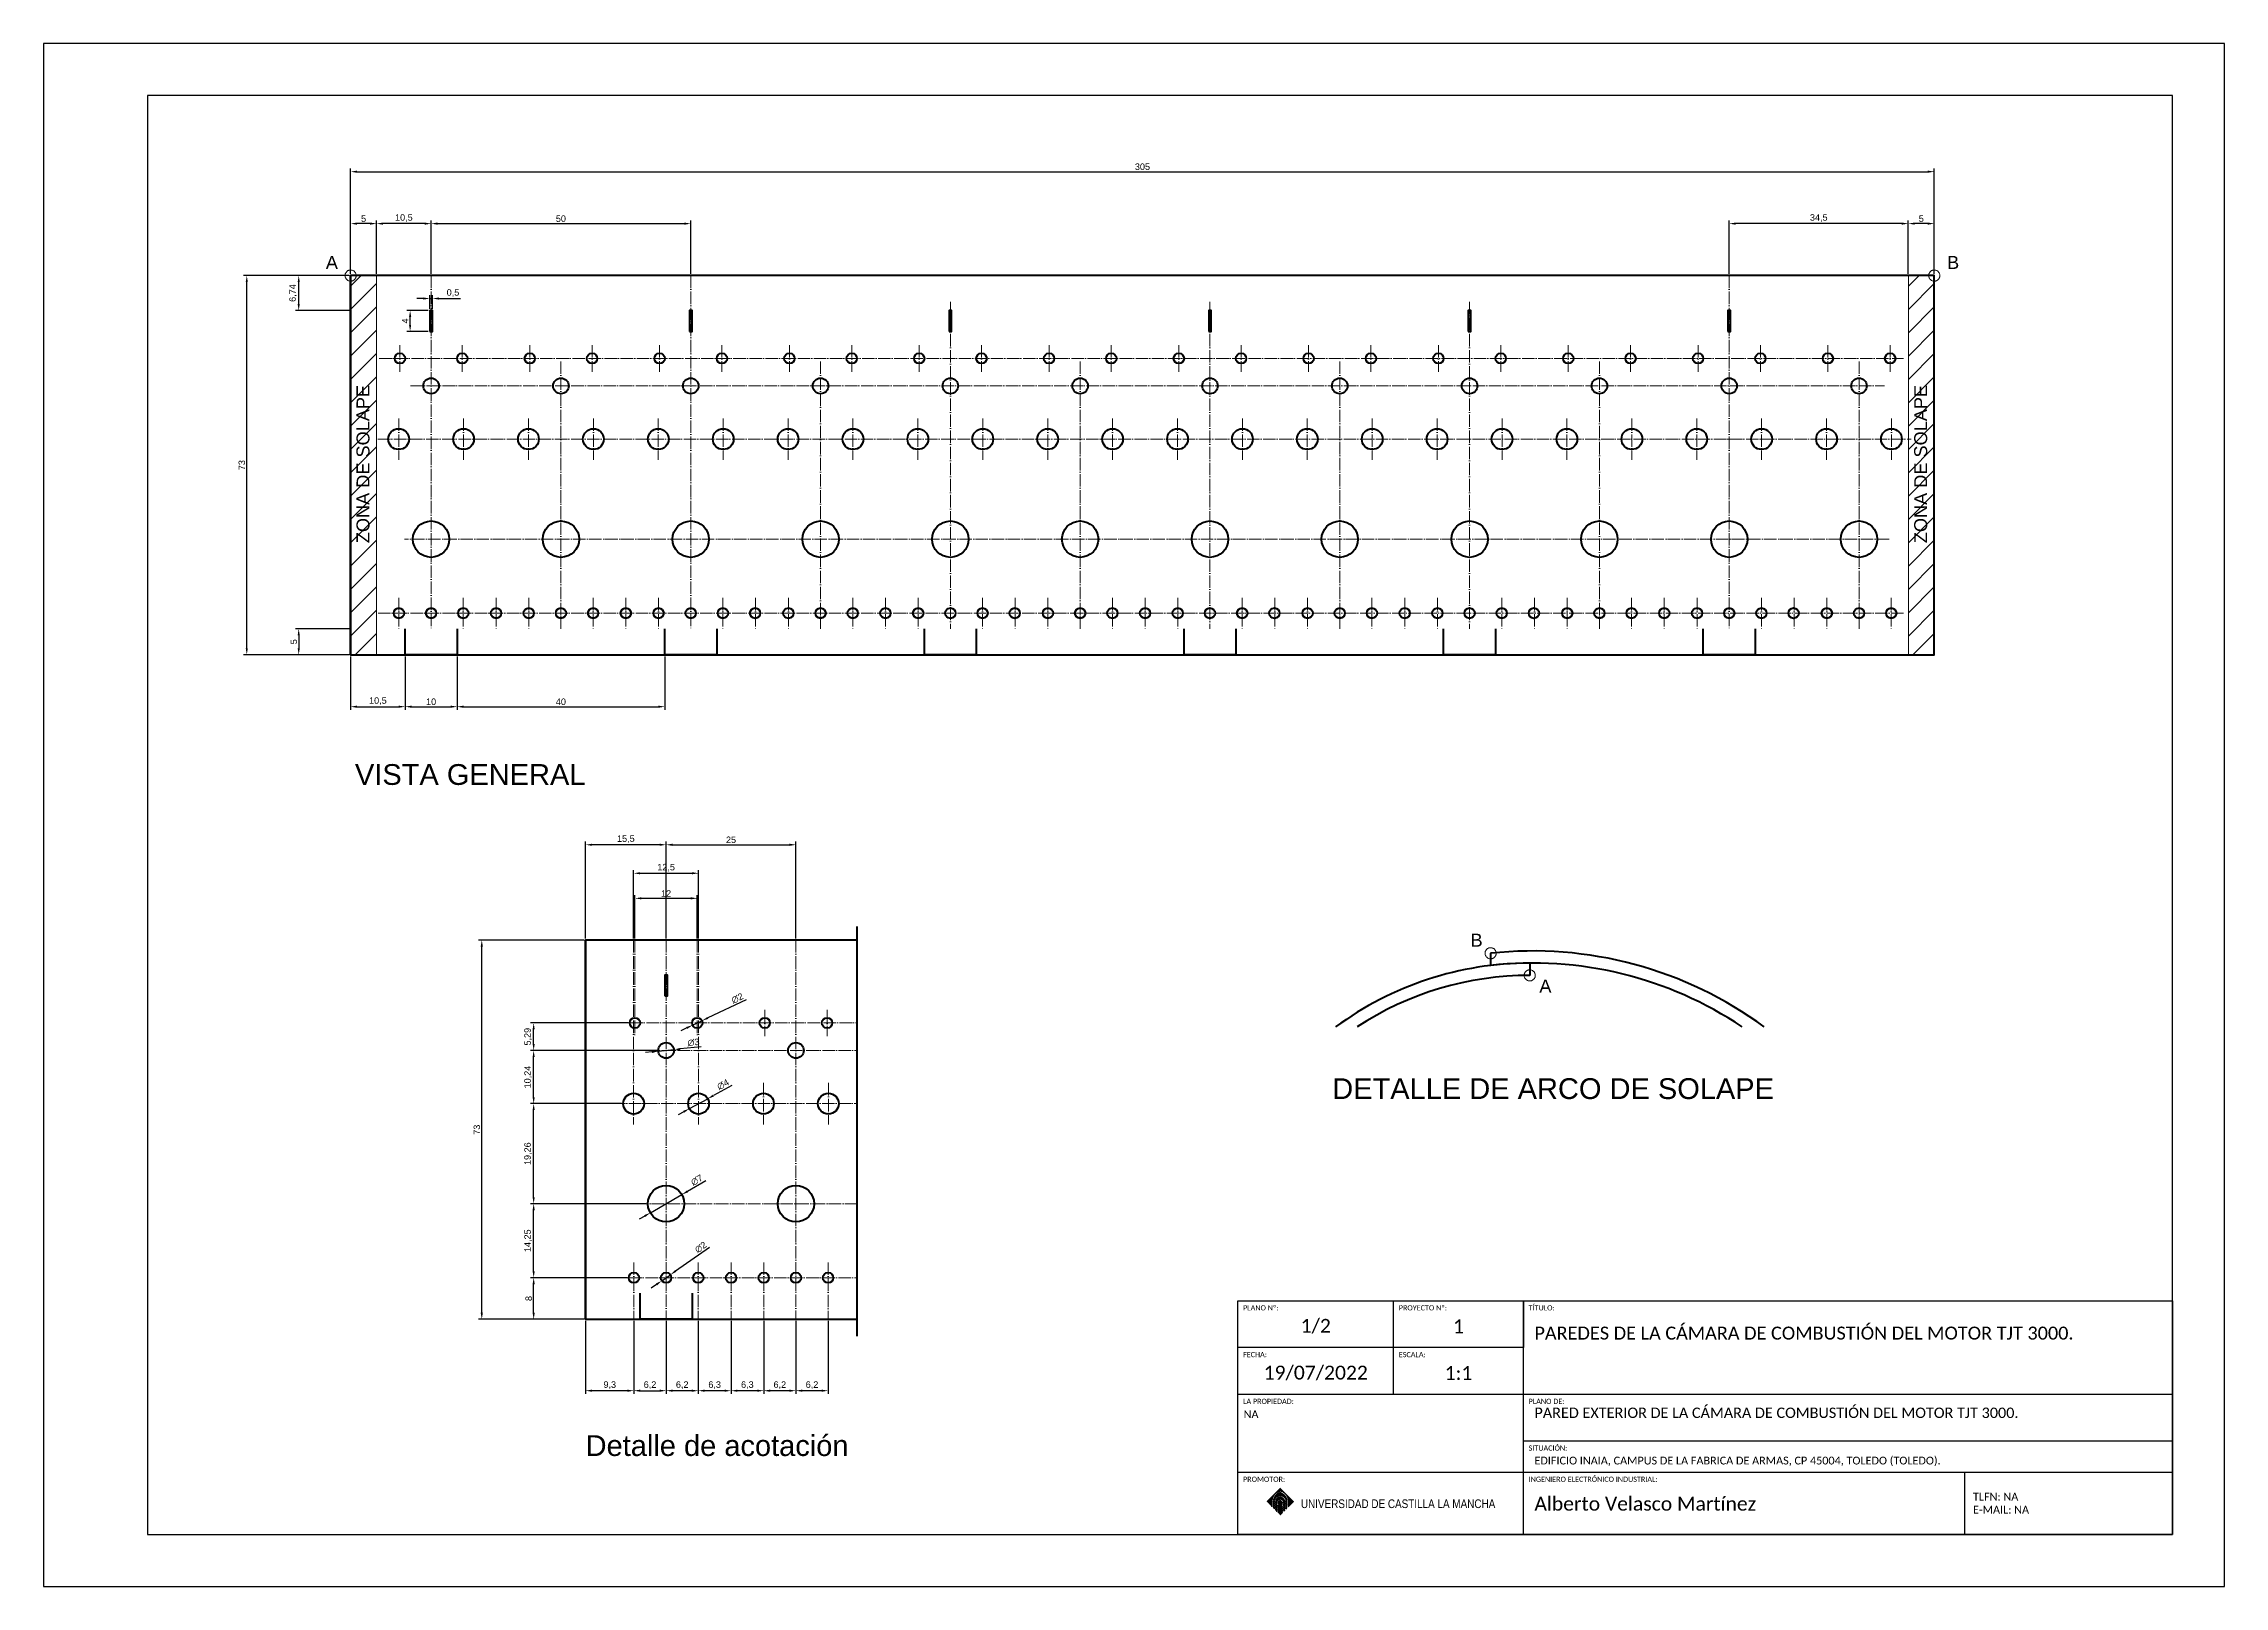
# Model space of a CAD drawing. Header units: millimetres. Extents: x -1265 to -28, y 5 to 1057.
# Drawn here: x -995.5 to -575.5, y 735.1 to 1032.1 of the extents above; entities that cross this region are included whole.
import ezdxf

# ---------------------------------------------------------------- set-up
doc = ezdxf.new("R2010")
doc.units = ezdxf.units.MM
doc.linetypes.add('ACAD_ISO04W100', pattern=[30, 24, -3, 0, -3])
doc.layers.get('0').update_dxf_attribs({"lineweight": 60})
for name, color, linetype, lineweight in [('00_Leyenda', 250, 'Continuous', 15), ('Cotas', 8, 'Continuous', 20), ('Cotas 2', 8, 'ACAD_ISO04W100', 20)]:
    doc.layers.add(name, color=color, linetype=linetype, lineweight=lineweight)
for name, color, linetype in [('Cajetin', 7, 'Continuous'), ('Cajetin1', 7, 'Continuous'), ('Hoja', 7, 'Continuous')]:
    doc.layers.add(name, color=color, linetype=linetype)
doc.layers.add('LOGO CLM', color=7, linetype='Continuous', true_color=0xffffff)
doc.styles.add('estilo3', font='gdt.shx')
doc.styles.get("Standard").update_dxf_attribs({"font": 'arial.ttf'})
doc.linetypes.add('ZIGZAG', pattern='A,0.00254,-5.08,[131,ltypeshp.shx,S=5.08,R=0,X=-5.08,Y=0],-10.16,[131,ltypeshp.shx,S=5.08,R=180,X=5.08,Y=0],-5.08', length=20.32254)
doc.dimstyles.new('ISO-25', dxfattribs={"dimscale": 0.5, "dimtxt": 2.5, "dimasz": 2.5, "dimexe": 1.25, "dimexo": 0.625, "dimtad": 1, "dimtxsty": 'Standard', "dimcen": 2.5, "dimadec": 0, "dimazin": 0, "dimtfac": 1, "dimtmove": 0, "dimatfit": 3, "dimfxl": 1, "dimarcsym": 0})

msp = doc.modelspace()

# ---------------------------------------------------------------- texts
at = {"char_height": 4, "attachment_point": 1}
for s, insert in [('VISTA GENERAL', (-935.575, 893.366)), ('DETALLE DE ARCO DE SOLAPE', (-747.357, 832.892)), ('Detalle de acotación', (-891.15, 764.173))]:
    msp.add_mtext_dynamic_manual_height_columns(s, width=304.85859, gutter_width=12.5, heights=[0], dxfattribs=dict(at, insert=insert))
at = {"layer": '00_Leyenda', "linetype": 'ByBlock', "lineweight": 0}
for s, width, heights, insert, char_height, attachment_point in [('\\pxi1,ql;{\\fCalibri Light|b0|i0|c0|p34;PLANO Nº:}', 84.37737, [10.152], (-765.537, 789.192), 1, 1), ('{\\fCalibri Light|b0|i0|c0|p34;1/2}', 30, [5.094], (-750.537, 785.137), 2.66667, 5), ('\\pxi1,ql;{\\fCalibri Light|b0|i0|c0|p34;PROYECTO Nº:}', 84.37737, [10.152], (-735.537, 789.192), 1, 1), ('\\pxqc;{\\fCalibri Light|b0|i0|c0|p34;1}', 25, [5.094], (-735.537, 786.473), 2.66667, 1), ('\\pxi1,ql;{\\fCalibri Light|b0|i0|c0|p34;TÍTULO:}', 84.37737, [10.152], (-710.537, 789.192), 1, 1), ('{\\fCalibri Light|b0|i0|c0|p34;PAREDES DE LA CÁMARA DE COMBUSTIÓN DEL MOTOR TJT 3000.}', 125, [13.007], (-708.416, 785.079), 2.5, 1), ('\\pxi1,ql;{\\fCalibri Light|b0|i0|c0|p34;FECHA:}', 84.37737, [10.152], (-765.537, 780.192), 1, 1), ('{\\fCalibri Light|b0|i0|c0|p34;19/07/2022}', 30, [5.094], (-750.537, 776.137), 2.66667, 5), ('\\pxi1,ql;{\\fCalibri Light|b0|i0|c0|p34;ESCALA:}', 84.37737, [10.152], (-735.537, 780.192), 1, 1), ('\\pxqc;{\\fCalibri Light|b0|i0|c0|p34;1:1}', 25, [5.094], (-735.537, 777.49), 2.66667, 1), ('\\pxi1,ql;{\\fCalibri Light|b0|i0|c0|p34;LA PROPIEDAD:}', 84.37737, [10.152], (-765.537, 771.192), 1, 1), ('{\\fCalibri Light|b0|i0|c0|p34;NA}', 53.19412, [12.172], (-764.419, 768.955), 1.5, 1), ('\\pxi1,ql;{\\fCalibri Light|b0|i0|c0|p34;PLANO DE:}', 84.37737, [10.152], (-710.537, 771.192), 1, 1), ('{\\fCalibri Light|b0|i0|c0|p34;PARED EXTERIOR DE LA CÁMARA DE COMBUSTIÓN DEL MOTOR TJT 3000.}', 124.5512, [4.514], (-708.416, 769.488), 2, 1), ('\\pxi1,ql;{\\fCalibri Light|b0|i0|c0|p34;SITUACIÓN:}', 84.37737, [10.152], (-710.537, 762.192), 1, 1), ('{\\fCalibri Light|b0|i0|c0|p34;EDIFICIO INAIA, CAMPUS DE LA FABRICA DE ARMAS, CP 45004, TOLEDO (TOLEDO).}', 125, [13.007], (-708.416, 760.041), 1.5, 1), ('\\pxi1,ql;{\\fCalibri Light|b0|i0|c0|p34;PROMOTOR:}', 84.37737, [10.152], (-765.537, 756.192), 1, 1), ('\\pxi1,ql;{\\fCalibri Light|b0|i0|c0|p34;INGENIERO ELECTRÓNICO INDUSTRIAL:}', 84.37737, [10.152], (-710.537, 756.192), 1, 1), ('{\\fCalibri Light|b0|i0|c0|p34;Alberto Velasco Martínez}', 85, [11.398], (-708.416, 750.97), 2.66667, 4), ('\\pxql;{\\fCalibri Light|b0|i0|c0|p34;   TLFN: NA\\P   E-MAIL: NA}', 40, [12], (-625.537, 751.072), 1.5, 4)]:
    msp.add_mtext_dynamic_manual_height_columns(s, width=width, gutter_width=13.333, heights=heights, dxfattribs=dict(at, insert=insert, char_height=char_height, attachment_point=attachment_point))
at = {"layer": 'Cotas', "char_height": 2.5, "attachment_point": 1, "rotation": 90}
for insert in [(-935.28, 927.147), (-635.28, 927.147)]:
    msp.add_mtext_dynamic_manual_height_columns('\\pxqc;ZONA DE SOLAPE', width=47.97544, gutter_width=12.5, heights=[6.615], dxfattribs=dict(at, insert=insert))
at = {"layer": 'Cotas 2', "char_height": 2.5, "attachment_point": 1}
for s, insert in [('A', (-941.186, 991.19)), ('B', (-628.943, 991.19)), ('B', (-720.72, 860.725)), ('A', (-707.47, 851.874))]:
    msp.add_mtext_dynamic_manual_height_columns(s, width=6.74913, gutter_width=12.5, heights=[0], dxfattribs=dict(at, insert=insert))
at = {"layer": 'LOGO CLM', "color": 234, "true_color": 0x971c47, "insert": (-753.395, 751.813), "char_height": 1.66667, "width": 41.38988, "attachment_point": 1, "style": 'estilo3'}
msp.add_mtext('{\\fArial Narrow|b0|i0|c0|p34;UNIVERSIDAD DE CASTILLA LA MANCHA}', dxfattribs=at)

# ---------------------------------------------------------------- blocks, each defined once
blk = doc.blocks.new('*D8')
at = {"layer": 'Cotas', "color": 0, "lineweight": -2, "transparency": 16777216}
for p, q in [((-936.72, 987.42), (-957.03, 987.42)), ((-956.41, 915.67), (-956.41, 986.17)), ((-936.72, 914.42), (-957.03, 914.42))]:
    blk.add_line(p, q, dxfattribs=at)
at = {"layer": 'Cotas', "color": 0, "transparency": 16777216}
for points in [[(-956.61, 986.17), (-956.2, 986.17), (-956.41, 987.42)], [(-956.61, 915.67), (-956.2, 915.67), (-956.41, 914.42)]]:
    blk.add_solid(points, dxfattribs=at)
at = {"layer": 'Defpoints', "color": 0, "transparency": 16777216}
for p in [(-956.41, 987.42), (-936.41, 987.42), (-936.41, 914.42)]:
    blk.add_point(p, dxfattribs=at)
at = {"layer": 'Cotas', "color": 0, "transparency": 16777216, "insert": (-957.36, 950.92), "char_height": 1.25, "attachment_point": 5, "rotation": 90}
blk.add_mtext('73', dxfattribs=at)
blk = doc.blocks.new('*D9')
at = {"layer": 'Cotas', "color": 0, "lineweight": -2, "transparency": 16777216}
for p, q in [((-936.41, 987.74), (-936.41, 1008.05)), ((-631.41, 987.74), (-631.41, 1008.05)), ((-935.16, 1007.42), (-632.66, 1007.42))]:
    blk.add_line(p, q, dxfattribs=at)
at = {"layer": 'Cotas', "color": 0, "transparency": 16777216}
for points in [[(-935.16, 1007.63), (-935.16, 1007.21), (-936.41, 1007.42)], [(-632.66, 1007.63), (-632.66, 1007.21), (-631.41, 1007.42)]]:
    blk.add_solid(points, dxfattribs=at)
at = {"layer": 'Defpoints', "color": 0, "transparency": 16777216}
for p in [(-631.41, 1007.42), (-936.41, 987.42), (-631.41, 987.42)]:
    blk.add_point(p, dxfattribs=at)
at = {"layer": 'Cotas', "color": 0, "transparency": 16777216, "insert": (-783.91, 1008.37), "char_height": 1.25, "attachment_point": 5}
blk.add_mtext('305', dxfattribs=at)
blk = doc.blocks.new('*D10')
at = {"layer": 'Cotas', "color": 0, "lineweight": -2, "transparency": 16777216}
for p, q in [((-636.41, 987.74), (-636.41, 998.05)), ((-632.66, 997.42), (-635.16, 997.42)), ((-631.41, 987.74), (-631.41, 998.05))]:
    blk.add_line(p, q, dxfattribs=at)
at = {"layer": 'Cotas', "color": 0, "transparency": 16777216}
for points in [[(-635.16, 997.63), (-635.16, 997.21), (-636.41, 997.42)], [(-632.66, 997.63), (-632.66, 997.21), (-631.41, 997.42)]]:
    blk.add_solid(points, dxfattribs=at)
at = {"layer": 'Defpoints', "color": 0, "transparency": 16777216}
for p in [(-636.41, 997.42), (-636.41, 987.42), (-631.41, 987.42)]:
    blk.add_point(p, dxfattribs=at)
at = {"layer": 'Cotas', "color": 0, "transparency": 16777216, "insert": (-633.91, 998.37), "char_height": 1.25, "attachment_point": 5}
blk.add_mtext('5', dxfattribs=at)
blk = doc.blocks.new('*D13')
at = {"layer": 'Cotas', "color": 0, "lineweight": -2, "transparency": 16777216}
for p, q in [((-936.41, 987.74), (-936.41, 998.05)), ((-932.66, 997.42), (-935.16, 997.42)), ((-931.41, 987.74), (-931.41, 998.05))]:
    blk.add_line(p, q, dxfattribs=at)
at = {"layer": 'Cotas', "color": 0, "transparency": 16777216}
for points in [[(-935.16, 997.63), (-935.16, 997.21), (-936.41, 997.42)], [(-932.66, 997.63), (-932.66, 997.21), (-931.41, 997.42)]]:
    blk.add_solid(points, dxfattribs=at)
at = {"layer": 'Defpoints', "color": 0, "transparency": 16777216}
for p in [(-936.41, 997.42), (-936.41, 987.42), (-931.41, 987.42)]:
    blk.add_point(p, dxfattribs=at)
at = {"layer": 'Cotas', "color": 0, "transparency": 16777216, "insert": (-933.91, 998.37), "char_height": 1.25, "attachment_point": 5}
blk.add_mtext('5', dxfattribs=at)
blk = doc.blocks.new('*D14')
at = {"layer": 'Cotas', "color": 0, "lineweight": -2, "transparency": 16777216}
for p, q in [((-879.46, 808.74), (-901.78, 808.74)), ((-901.16, 795.74), (-901.16, 807.49)), ((-883.16, 794.49), (-901.78, 794.49))]:
    blk.add_line(p, q, dxfattribs=at)
at = {"layer": 'Cotas', "color": 0, "transparency": 16777216}
for points in [[(-901.36, 807.49), (-900.95, 807.49), (-901.16, 808.74)], [(-901.36, 795.74), (-900.95, 795.74), (-901.16, 794.49)]]:
    blk.add_solid(points, dxfattribs=at)
at = {"layer": 'Defpoints', "color": 0, "transparency": 16777216}
for p in [(-901.16, 808.74), (-879.15, 808.74), (-882.85, 794.49)]:
    blk.add_point(p, dxfattribs=at)
at = {"layer": 'Cotas', "color": 0, "transparency": 16777216, "insert": (-902.22, 801.61), "char_height": 1.25, "attachment_point": 5, "rotation": 90}
blk.add_mtext('14,25', dxfattribs=at)
blk = doc.blocks.new('*D15')
at = {"layer": 'Cotas', "color": 0, "lineweight": -2, "transparency": 16777216}
for p, q in [((-884.21, 828), (-901.78, 828)), ((-901.16, 809.99), (-901.16, 826.75)), ((-879.46, 808.74), (-901.78, 808.74))]:
    blk.add_line(p, q, dxfattribs=at)
at = {"layer": 'Cotas', "color": 0, "transparency": 16777216}
for points in [[(-901.36, 826.75), (-900.95, 826.75), (-901.16, 828)], [(-901.36, 809.99), (-900.95, 809.99), (-901.16, 808.74)]]:
    blk.add_solid(points, dxfattribs=at)
at = {"layer": 'Defpoints', "color": 0, "transparency": 16777216}
for p in [(-901.16, 828), (-883.9, 828), (-879.15, 808.74)]:
    blk.add_point(p, dxfattribs=at)
at = {"layer": 'Cotas', "color": 0, "transparency": 16777216, "insert": (-902.22, 818.37), "char_height": 1.25, "attachment_point": 5, "rotation": 90}
blk.add_mtext('19,26', dxfattribs=at)
blk = doc.blocks.new('*D16')
at = {"layer": 'Cotas', "color": 0, "lineweight": -2, "transparency": 16777216}
for p, q in [((-877.46, 838.24), (-901.78, 838.24)), ((-901.16, 829.25), (-901.16, 836.99)), ((-884.21, 828), (-901.78, 828))]:
    blk.add_line(p, q, dxfattribs=at)
at = {"layer": 'Cotas', "color": 0, "transparency": 16777216}
for points in [[(-901.36, 836.99), (-900.95, 836.99), (-901.16, 838.24)], [(-901.36, 829.25), (-900.95, 829.25), (-901.16, 828)]]:
    blk.add_solid(points, dxfattribs=at)
at = {"layer": 'Defpoints', "color": 0, "transparency": 16777216}
for p in [(-901.16, 838.24), (-877.15, 838.24), (-883.9, 828)]:
    blk.add_point(p, dxfattribs=at)
at = {"layer": 'Cotas', "color": 0, "transparency": 16777216, "insert": (-902.22, 833.12), "char_height": 1.25, "attachment_point": 5, "rotation": 90}
blk.add_mtext('10,24', dxfattribs=at)
blk = doc.blocks.new('*D17')
at = {"layer": 'Cotas', "color": 0, "lineweight": -2, "transparency": 16777216}
for p, q in [((-882.96, 843.53), (-901.78, 843.53)), ((-901.16, 839.49), (-901.16, 842.28)), ((-877.46, 838.24), (-901.78, 838.24))]:
    blk.add_line(p, q, dxfattribs=at)
at = {"layer": 'Cotas', "color": 0, "transparency": 16777216}
for points in [[(-901.36, 842.28), (-900.95, 842.28), (-901.16, 843.53)], [(-901.36, 839.49), (-900.95, 839.49), (-901.16, 838.24)]]:
    blk.add_solid(points, dxfattribs=at)
at = {"layer": 'Defpoints', "color": 0, "transparency": 16777216}
for p in [(-901.16, 843.53), (-882.65, 843.53), (-877.15, 838.24)]:
    blk.add_point(p, dxfattribs=at)
at = {"layer": 'Cotas', "color": 0, "transparency": 16777216, "insert": (-902.22, 840.89), "char_height": 1.25, "attachment_point": 5, "rotation": 90}
blk.add_mtext('5,29', dxfattribs=at)
blk = doc.blocks.new('*D18')
at = {"layer": 'Cotas', "color": 0, "lineweight": -2, "transparency": 16777216}
for p, q in [((-891.46, 859.49), (-911.78, 859.49)), ((-911.15, 787.74), (-911.15, 858.24)), ((-891.46, 786.49), (-911.78, 786.49))]:
    blk.add_line(p, q, dxfattribs=at)
at = {"layer": 'Cotas', "color": 0, "transparency": 16777216}
for points in [[(-911.36, 858.24), (-910.94, 858.24), (-911.15, 859.49)], [(-911.36, 787.74), (-910.94, 787.74), (-911.15, 786.49)]]:
    blk.add_solid(points, dxfattribs=at)
at = {"layer": 'Defpoints', "color": 0, "transparency": 16777216}
for p in [(-911.15, 859.49), (-891.15, 859.49), (-891.15, 786.49)]:
    blk.add_point(p, dxfattribs=at)
at = {"layer": 'Cotas', "color": 0, "transparency": 16777216, "insert": (-912.1, 822.99), "char_height": 1.25, "attachment_point": 5, "rotation": 90}
blk.add_mtext('73', dxfattribs=at)
blk = doc.blocks.new('*D19')
at = {"layer": 'Cotas 2', "color": 0, "lineweight": -2, "transparency": 16777216}
for p, q in [((-891.46, 794.49), (-901.78, 794.49)), ((-901.16, 787.74), (-901.16, 793.24)), ((-891.46, 786.49), (-901.78, 786.49))]:
    blk.add_line(p, q, dxfattribs=at)
at = {"layer": 'Cotas 2', "color": 0, "transparency": 16777216}
for points in [[(-901.36, 793.24), (-900.95, 793.24), (-901.16, 794.49)], [(-901.36, 787.74), (-900.95, 787.74), (-901.16, 786.49)]]:
    blk.add_solid(points, dxfattribs=at)
at = {"layer": 'Defpoints', "color": 0, "transparency": 16777216}
for p in [(-901.16, 794.49), (-891.15, 794.49), (-891.15, 786.49)]:
    blk.add_point(p, dxfattribs=at)
at = {"layer": 'Cotas 2', "color": 0, "transparency": 16777216, "insert": (-902.11, 790.49), "char_height": 1.25, "attachment_point": 5, "rotation": 90}
blk.add_mtext('8', dxfattribs=at)
blk = doc.blocks.new('*D20')
at = {"layer": 'Cotas 2', "color": 0, "lineweight": -2, "transparency": 16777216}
for p, q in [((-891.15, 786.17), (-891.15, 772.11)), ((-881.85, 786.17), (-881.85, 772.11)), ((-883.1, 772.74), (-889.9, 772.74))]:
    blk.add_line(p, q, dxfattribs=at)
at = {"layer": 'Cotas 2', "color": 0, "transparency": 16777216}
for points in [[(-889.9, 772.95), (-889.9, 772.53), (-891.15, 772.74)], [(-883.1, 772.95), (-883.1, 772.53), (-881.85, 772.74)]]:
    blk.add_solid(points, dxfattribs=at)
at = {"layer": 'Defpoints', "color": 0, "transparency": 16777216}
for p in [(-891.15, 786.49), (-881.85, 786.49), (-891.15, 772.74)]:
    blk.add_point(p, dxfattribs=at)
at = {"layer": 'Cotas 2', "color": 0, "transparency": 16777216, "insert": (-886.5, 773.8), "char_height": 1.25, "attachment_point": 5}
blk.add_mtext('9,3', dxfattribs=at)
blk = doc.blocks.new('*D21')
at = {"layer": 'Cotas 2', "color": 0, "lineweight": -2, "transparency": 16777216}
for p, q in [((-881.85, 786.17), (-881.85, 772.11)), ((-875.65, 786.17), (-875.65, 772.11)), ((-880.6, 772.74), (-876.9, 772.74))]:
    blk.add_line(p, q, dxfattribs=at)
at = {"layer": 'Cotas 2', "color": 0, "transparency": 16777216}
for points in [[(-880.6, 772.95), (-880.6, 772.53), (-881.85, 772.74)], [(-876.9, 772.95), (-876.9, 772.53), (-875.65, 772.74)]]:
    blk.add_solid(points, dxfattribs=at)
at = {"layer": 'Defpoints', "color": 0, "transparency": 16777216}
for p in [(-881.85, 786.49), (-875.65, 786.49), (-875.65, 772.74)]:
    blk.add_point(p, dxfattribs=at)
at = {"layer": 'Cotas 2', "color": 0, "transparency": 16777216, "insert": (-878.75, 773.8), "char_height": 1.25, "attachment_point": 5}
blk.add_mtext('6,2', dxfattribs=at)
blk = doc.blocks.new('*D22')
at = {"layer": 'Cotas 2', "color": 0, "lineweight": -2, "transparency": 16777216}
for p, q in [((-875.65, 786.17), (-875.65, 772.11)), ((-869.45, 786.17), (-869.45, 772.11)), ((-870.7, 772.74), (-874.4, 772.74))]:
    blk.add_line(p, q, dxfattribs=at)
at = {"layer": 'Cotas 2', "color": 0, "transparency": 16777216}
for points in [[(-874.4, 772.95), (-874.4, 772.53), (-875.65, 772.74)], [(-870.7, 772.95), (-870.7, 772.53), (-869.45, 772.74)]]:
    blk.add_solid(points, dxfattribs=at)
at = {"layer": 'Defpoints', "color": 0, "transparency": 16777216}
for p in [(-875.65, 786.49), (-869.45, 786.49), (-875.65, 772.74)]:
    blk.add_point(p, dxfattribs=at)
at = {"layer": 'Cotas 2', "color": 0, "transparency": 16777216, "insert": (-872.55, 773.8), "char_height": 1.25, "attachment_point": 5}
blk.add_mtext('6,2', dxfattribs=at)
blk = doc.blocks.new('*D23')
at = {"layer": 'Cotas 2', "color": 0, "lineweight": -2, "transparency": 16777216}
for p, q in [((-869.45, 786.17), (-869.45, 772.11)), ((-863.15, 786.17), (-863.15, 772.11)), ((-864.4, 772.74), (-868.2, 772.74))]:
    blk.add_line(p, q, dxfattribs=at)
at = {"layer": 'Cotas 2', "color": 0, "transparency": 16777216}
for points in [[(-868.2, 772.95), (-868.2, 772.53), (-869.45, 772.74)], [(-864.4, 772.95), (-864.4, 772.53), (-863.15, 772.74)]]:
    blk.add_solid(points, dxfattribs=at)
at = {"layer": 'Defpoints', "color": 0, "transparency": 16777216}
for p in [(-869.45, 786.49), (-863.15, 786.49), (-869.45, 772.74)]:
    blk.add_point(p, dxfattribs=at)
at = {"layer": 'Cotas 2', "color": 0, "transparency": 16777216, "insert": (-866.3, 773.8), "char_height": 1.25, "attachment_point": 5}
blk.add_mtext('6,3', dxfattribs=at)
blk = doc.blocks.new('*D24')
at = {"layer": 'Cotas 2', "color": 0, "lineweight": -2, "transparency": 16777216}
for p, q in [((-863.15, 786.17), (-863.15, 772.11)), ((-856.85, 786.17), (-856.85, 772.11)), ((-858.1, 772.74), (-861.9, 772.74))]:
    blk.add_line(p, q, dxfattribs=at)
at = {"layer": 'Cotas 2', "color": 0, "transparency": 16777216}
for points in [[(-861.9, 772.95), (-861.9, 772.53), (-863.15, 772.74)], [(-858.1, 772.95), (-858.1, 772.53), (-856.85, 772.74)]]:
    blk.add_solid(points, dxfattribs=at)
at = {"layer": 'Defpoints', "color": 0, "transparency": 16777216}
for p in [(-863.15, 786.49), (-856.85, 786.49), (-863.15, 772.74)]:
    blk.add_point(p, dxfattribs=at)
at = {"layer": 'Cotas 2', "color": 0, "transparency": 16777216, "insert": (-860, 773.8), "char_height": 1.25, "attachment_point": 5}
blk.add_mtext('6,3', dxfattribs=at)
blk = doc.blocks.new('*D25')
at = {"layer": 'Cotas 2', "color": 0, "lineweight": -2, "transparency": 16777216}
for p, q in [((-856.85, 786.17), (-856.85, 772.11)), ((-850.65, 786.17), (-850.65, 772.11)), ((-851.9, 772.74), (-855.6, 772.74))]:
    blk.add_line(p, q, dxfattribs=at)
at = {"layer": 'Cotas 2', "color": 0, "transparency": 16777216}
for points in [[(-855.6, 772.95), (-855.6, 772.53), (-856.85, 772.74)], [(-851.9, 772.95), (-851.9, 772.53), (-850.65, 772.74)]]:
    blk.add_solid(points, dxfattribs=at)
at = {"layer": 'Defpoints', "color": 0, "transparency": 16777216}
for p in [(-856.85, 786.49), (-850.65, 786.49), (-856.85, 772.74)]:
    blk.add_point(p, dxfattribs=at)
at = {"layer": 'Cotas 2', "color": 0, "transparency": 16777216, "insert": (-853.75, 773.8), "char_height": 1.25, "attachment_point": 5}
blk.add_mtext('6,2', dxfattribs=at)
blk = doc.blocks.new('*D26')
at = {"layer": 'Cotas 2', "color": 0, "lineweight": -2, "transparency": 16777216}
for p, q in [((-850.65, 786.17), (-850.65, 772.11)), ((-844.45, 786.17), (-844.45, 772.11)), ((-845.7, 772.74), (-849.4, 772.74))]:
    blk.add_line(p, q, dxfattribs=at)
at = {"layer": 'Cotas 2', "color": 0, "transparency": 16777216}
for points in [[(-849.4, 772.95), (-849.4, 772.53), (-850.65, 772.74)], [(-845.7, 772.95), (-845.7, 772.53), (-844.45, 772.74)]]:
    blk.add_solid(points, dxfattribs=at)
at = {"layer": 'Defpoints', "color": 0, "transparency": 16777216}
for p in [(-850.65, 786.49), (-844.45, 786.49), (-850.65, 772.74)]:
    blk.add_point(p, dxfattribs=at)
at = {"layer": 'Cotas 2', "color": 0, "transparency": 16777216, "insert": (-847.55, 773.8), "char_height": 1.25, "attachment_point": 5}
blk.add_mtext('6,2', dxfattribs=at)
blk = doc.blocks.new('*D27')
at = {"layer": 'Cotas', "color": 0, "lineweight": -2, "transparency": 16777216}
for p, q in [((-881.9, 859.8), (-881.9, 872.98)), ((-880.65, 872.35), (-870.65, 872.35)), ((-869.4, 859.8), (-869.4, 872.98))]:
    blk.add_line(p, q, dxfattribs=at)
at = {"layer": 'Cotas', "color": 0, "transparency": 16777216}
for points in [[(-880.65, 872.56), (-880.65, 872.15), (-881.9, 872.35)], [(-870.65, 872.56), (-870.65, 872.15), (-869.4, 872.35)]]:
    blk.add_solid(points, dxfattribs=at)
at = {"layer": 'Defpoints', "color": 0, "transparency": 16777216}
for p in [(-869.4, 872.35), (-881.9, 859.49), (-869.4, 859.49)]:
    blk.add_point(p, dxfattribs=at)
at = {"layer": 'Cotas', "color": 0, "transparency": 16777216, "insert": (-875.65, 873.42), "char_height": 1.25, "attachment_point": 5}
blk.add_mtext('12,5', dxfattribs=at)
blk = doc.blocks.new('*D28')
at = {"layer": 'Cotas', "color": 0, "lineweight": -2, "transparency": 16777216}
for p, q in [((-881.65, 859.8), (-881.65, 868.15)), ((-880.4, 867.53), (-870.9, 867.53)), ((-869.65, 859.8), (-869.65, 868.15))]:
    blk.add_line(p, q, dxfattribs=at)
at = {"layer": 'Cotas', "color": 0, "transparency": 16777216}
for points in [[(-880.4, 867.74), (-880.4, 867.32), (-881.65, 867.53)], [(-870.9, 867.74), (-870.9, 867.32), (-869.65, 867.53)]]:
    blk.add_solid(points, dxfattribs=at)
at = {"layer": 'Defpoints', "color": 0, "transparency": 16777216}
for p in [(-869.65, 867.53), (-881.65, 859.49), (-869.65, 859.49)]:
    blk.add_point(p, dxfattribs=at)
at = {"layer": 'Cotas', "color": 0, "transparency": 16777216, "insert": (-875.65, 868.47), "char_height": 1.25, "attachment_point": 5}
blk.add_mtext('12', dxfattribs=at)
blk = doc.blocks.new('*D29')
at = {"layer": 'Cotas', "color": 0, "lineweight": -2, "transparency": 16777216}
for p, q in [((-891.15, 859.8), (-891.15, 878.47)), ((-876.9, 877.84), (-889.9, 877.84)), ((-875.65, 859.8), (-875.65, 878.47))]:
    blk.add_line(p, q, dxfattribs=at)
at = {"layer": 'Cotas', "color": 0, "transparency": 16777216}
for points in [[(-889.9, 878.05), (-889.9, 877.63), (-891.15, 877.84)], [(-876.9, 878.05), (-876.9, 877.63), (-875.65, 877.84)]]:
    blk.add_solid(points, dxfattribs=at)
at = {"layer": 'Defpoints', "color": 0, "transparency": 16777216}
for p in [(-891.15, 877.84), (-891.15, 859.49), (-875.65, 859.49)]:
    blk.add_point(p, dxfattribs=at)
at = {"layer": 'Cotas', "color": 0, "transparency": 16777216, "insert": (-883.4, 878.91), "char_height": 1.25, "attachment_point": 5}
blk.add_mtext('15,5', dxfattribs=at)
blk = doc.blocks.new('*D30')
at = {"layer": 'Cotas', "color": 0, "lineweight": -2, "transparency": 16777216}
for p, q in [((-875.65, 859.8), (-875.65, 878.47)), ((-874.4, 877.84), (-851.9, 877.84)), ((-850.65, 859.8), (-850.65, 878.47))]:
    blk.add_line(p, q, dxfattribs=at)
at = {"layer": 'Cotas', "color": 0, "transparency": 16777216}
for points in [[(-874.4, 878.05), (-874.4, 877.63), (-875.65, 877.84)], [(-851.9, 878.05), (-851.9, 877.63), (-850.65, 877.84)]]:
    blk.add_solid(points, dxfattribs=at)
at = {"layer": 'Defpoints', "color": 0, "transparency": 16777216}
for p in [(-850.65, 877.84), (-875.65, 859.49), (-850.65, 859.49)]:
    blk.add_point(p, dxfattribs=at)
at = {"layer": 'Cotas', "color": 0, "transparency": 16777216, "insert": (-863.15, 878.79), "char_height": 1.25, "attachment_point": 5}
blk.add_mtext('25', dxfattribs=at)
blk = doc.blocks.new('*D31')
at = {"layer": 'Cotas', "color": 0, "lineweight": -2, "transparency": 16777216}
for p, q in [((-936.72, 919.42), (-947.03, 919.42)), ((-946.41, 918.17), (-946.41, 915.67)), ((-936.72, 914.42), (-947.03, 914.42))]:
    blk.add_line(p, q, dxfattribs=at)
at = {"layer": 'Cotas', "color": 0, "transparency": 16777216}
for points in [[(-946.61, 918.17), (-946.2, 918.17), (-946.41, 919.42)], [(-946.61, 915.67), (-946.2, 915.67), (-946.41, 914.42)]]:
    blk.add_solid(points, dxfattribs=at)
at = {"layer": 'Defpoints', "color": 0, "transparency": 16777216}
for p in [(-936.41, 919.42), (-946.41, 914.42), (-936.41, 914.42)]:
    blk.add_point(p, dxfattribs=at)
at = {"layer": 'Cotas', "color": 0, "transparency": 16777216, "insert": (-947.35, 916.92), "char_height": 1.25, "attachment_point": 5, "rotation": 90}
blk.add_mtext('5', dxfattribs=at)
blk = doc.blocks.new('*D32')
at = {"layer": 'Cotas', "color": 0, "lineweight": -2, "transparency": 16777216}
for p, q in [((-936.41, 914.11), (-936.41, 903.8)), ((-925.91, 914.11), (-925.91, 903.8)), ((-935.16, 904.42), (-927.16, 904.42))]:
    blk.add_line(p, q, dxfattribs=at)
at = {"layer": 'Cotas', "color": 0, "transparency": 16777216}
for points in [[(-935.16, 904.63), (-935.16, 904.21), (-936.41, 904.42)], [(-927.16, 904.63), (-927.16, 904.21), (-925.91, 904.42)]]:
    blk.add_solid(points, dxfattribs=at)
at = {"layer": 'Defpoints', "color": 0, "transparency": 16777216}
for p in [(-936.41, 914.42), (-925.91, 914.42), (-925.91, 904.42)]:
    blk.add_point(p, dxfattribs=at)
at = {"layer": 'Cotas', "color": 0, "transparency": 16777216, "insert": (-931.16, 905.49), "char_height": 1.25, "attachment_point": 5}
blk.add_mtext('10,5', dxfattribs=at)
blk = doc.blocks.new('*D33')
at = {"layer": 'Cotas', "color": 0, "lineweight": -2, "transparency": 16777216}
for p, q in [((-925.91, 914.11), (-925.91, 903.8)), ((-915.91, 914.11), (-915.91, 903.8)), ((-924.66, 904.42), (-917.16, 904.42))]:
    blk.add_line(p, q, dxfattribs=at)
at = {"layer": 'Cotas', "color": 0, "transparency": 16777216}
for points in [[(-924.66, 904.63), (-924.66, 904.21), (-925.91, 904.42)], [(-917.16, 904.63), (-917.16, 904.21), (-915.91, 904.42)]]:
    blk.add_solid(points, dxfattribs=at)
at = {"layer": 'Defpoints', "color": 0, "transparency": 16777216}
for p in [(-925.91, 914.42), (-915.91, 914.42), (-915.91, 904.42)]:
    blk.add_point(p, dxfattribs=at)
at = {"layer": 'Cotas', "color": 0, "transparency": 16777216, "insert": (-920.91, 905.37), "char_height": 1.25, "attachment_point": 5}
blk.add_mtext('10', dxfattribs=at)
blk = doc.blocks.new('*D34')
at = {"layer": 'Cotas', "color": 0, "lineweight": -2, "transparency": 16777216}
for p, q in [((-915.91, 914.11), (-915.91, 903.8)), ((-875.91, 914.11), (-875.91, 903.8)), ((-914.66, 904.42), (-877.16, 904.42))]:
    blk.add_line(p, q, dxfattribs=at)
at = {"layer": 'Cotas', "color": 0, "transparency": 16777216}
for points in [[(-914.66, 904.63), (-914.66, 904.21), (-915.91, 904.42)], [(-877.16, 904.63), (-877.16, 904.21), (-875.91, 904.42)]]:
    blk.add_solid(points, dxfattribs=at)
at = {"layer": 'Defpoints', "color": 0, "transparency": 16777216}
for p in [(-915.91, 914.42), (-875.91, 914.42), (-875.91, 904.42)]:
    blk.add_point(p, dxfattribs=at)
at = {"layer": 'Cotas', "color": 0, "transparency": 16777216, "insert": (-895.91, 905.37), "char_height": 1.25, "attachment_point": 5}
blk.add_mtext('40', dxfattribs=at)
blk = doc.blocks.new('*D47')
at = {"layer": 'Cotas 2', "color": 0, "lineweight": -2, "transparency": 16777216}
for p, q in [((-868.02, 813.13), (-871.53, 811.11)), ((-878.68, 806.99), (-872.62, 810.48)), ((-879.77, 806.37), (-880.85, 805.74))]:
    blk.add_line(p, q, dxfattribs=at)
at = {"layer": 'Cotas 2', "color": 0, "transparency": 16777216}
for points in [[(-871.64, 811.29), (-871.43, 810.93), (-872.62, 810.48)], [(-879.87, 806.55), (-879.66, 806.19), (-878.68, 806.99)]]:
    blk.add_solid(points, dxfattribs=at)
at = {"layer": 'Defpoints', "color": 0, "transparency": 16777216}
for p in [(-878.68, 806.99), (-872.62, 810.48)]:
    blk.add_point(p, dxfattribs=at)
at = {"layer": 'Cotas 2', "color": 0, "transparency": 16777216, "insert": (-869.73, 813.28), "char_height": 1.25, "attachment_point": 5, "rotation": 29.9239}
blk.add_mtext('∅7', dxfattribs=at)
blk = doc.blocks.new('*D48')
at = {"layer": 'Cotas 2', "color": 0, "lineweight": -2, "transparency": 16777216}
for p, q in [((-867.27, 800.34), (-873.81, 795.78)), ((-876.47, 793.91), (-874.83, 795.06)), ((-877.49, 793.2), (-878.52, 792.48))]:
    blk.add_line(p, q, dxfattribs=at)
at = {"layer": 'Cotas 2', "color": 0, "transparency": 16777216}
for points in [[(-877.61, 793.37), (-877.38, 793.03), (-876.47, 793.91)], [(-873.92, 795.95), (-873.69, 795.61), (-874.83, 795.06)]]:
    blk.add_solid(points, dxfattribs=at)
at = {"layer": 'Defpoints', "color": 0, "transparency": 16777216}
for p in [(-876.47, 793.91), (-874.83, 795.06)]:
    blk.add_point(p, dxfattribs=at)
at = {"layer": 'Cotas 2', "color": 0, "transparency": 16777216, "insert": (-868.98, 800.35), "char_height": 1.25, "attachment_point": 5, "rotation": 34.9414}
blk.add_mtext('∅2', dxfattribs=at)
blk = doc.blocks.new('*D49')
at = {"layer": 'Cotas 2', "color": 0, "lineweight": -2, "transparency": 16777216}
for p, q in [((-871.16, 827.04), (-867.64, 828.95)), ((-862.99, 831.49), (-866.55, 829.55)), ((-872.26, 826.45), (-873.35, 825.85))]:
    blk.add_line(p, q, dxfattribs=at)
at = {"layer": 'Cotas 2', "color": 0, "transparency": 16777216}
for points in [[(-866.64, 829.73), (-866.45, 829.37), (-867.64, 828.95)], [(-872.35, 826.63), (-872.16, 826.26), (-871.16, 827.04)]]:
    blk.add_solid(points, dxfattribs=at)
at = {"layer": 'Defpoints', "color": 0, "transparency": 16777216}
for p in [(-867.64, 828.95), (-871.16, 827.04)]:
    blk.add_point(p, dxfattribs=at)
at = {"layer": 'Cotas 2', "color": 0, "transparency": 16777216, "insert": (-864.69, 831.68), "char_height": 1.25, "attachment_point": 5, "rotation": 28.5428}
blk.add_mtext('∅4', dxfattribs=at)
blk = doc.blocks.new('*D50')
at = {"layer": 'Cotas 2', "color": 0, "lineweight": -2, "transparency": 16777216}
for p, q in [((-878.39, 837.96), (-879.63, 837.83)), ((-877.14, 838.09), (-874.16, 838.4)), ((-868.88, 838.95), (-872.91, 838.53))]:
    blk.add_line(p, q, dxfattribs=at)
at = {"layer": 'Cotas 2', "color": 0, "transparency": 16777216}
for points in [[(-878.41, 838.17), (-878.36, 837.75), (-877.14, 838.09)], [(-872.94, 838.73), (-872.89, 838.32), (-874.16, 838.4)]]:
    blk.add_solid(points, dxfattribs=at)
at = {"layer": 'Defpoints', "color": 0, "transparency": 16777216}
for p in [(-877.14, 838.09), (-874.16, 838.4)]:
    blk.add_point(p, dxfattribs=at)
at = {"layer": 'Cotas 2', "color": 0, "transparency": 16777216, "insert": (-870.38, 839.78), "char_height": 1.25, "attachment_point": 5, "rotation": 5.9407}
blk.add_mtext('∅3', dxfattribs=at)
blk = doc.blocks.new('*D51')
at = {"layer": 'Cotas 2', "color": 0, "lineweight": -2, "transparency": 16777216}
for p, q in [((-860.25, 847.98), (-867.62, 844.5)), ((-871.69, 842.57), (-872.82, 842.04)), ((-870.56, 843.11), (-868.75, 843.96))]:
    blk.add_line(p, q, dxfattribs=at)
at = {"layer": 'Cotas 2', "color": 0, "transparency": 16777216}
for points in [[(-867.71, 844.68), (-867.53, 844.31), (-868.75, 843.96)], [(-871.77, 842.76), (-871.6, 842.38), (-870.56, 843.11)]]:
    blk.add_solid(points, dxfattribs=at)
at = {"layer": 'Defpoints', "color": 0, "transparency": 16777216}
for p in [(-870.56, 843.11), (-868.75, 843.96)]:
    blk.add_point(p, dxfattribs=at)
at = {"layer": 'Cotas 2', "color": 0, "transparency": 16777216, "insert": (-861.93, 848.28), "char_height": 1.25, "attachment_point": 5, "rotation": 25.3257}
blk.add_mtext('∅2', dxfattribs=at)
blk = doc.blocks.new('*D57')
at = {"layer": 'Cotas', "color": 0, "lineweight": -2, "transparency": 16777216}
for p, q in [((-921.47, 980.68), (-925.57, 980.68)), ((-924.95, 977.93), (-924.95, 979.43)), ((-921.47, 976.68), (-925.57, 976.68))]:
    blk.add_line(p, q, dxfattribs=at)
at = {"layer": 'Cotas', "color": 0, "transparency": 16777216}
for points in [[(-925.16, 979.43), (-924.74, 979.43), (-924.95, 980.68)], [(-925.16, 977.93), (-924.74, 977.93), (-924.95, 976.68)]]:
    blk.add_solid(points, dxfattribs=at)
at = {"layer": 'Defpoints', "color": 0, "transparency": 16777216}
for p in [(-924.95, 980.68), (-921.16, 980.68), (-921.16, 976.68)]:
    blk.add_point(p, dxfattribs=at)
at = {"layer": 'Cotas', "color": 0, "transparency": 16777216, "insert": (-925.89, 978.68), "char_height": 1.25, "attachment_point": 5, "rotation": 90}
blk.add_mtext('4', dxfattribs=at)
blk = doc.blocks.new('*D58')
at = {"layer": 'Cotas', "color": 0, "lineweight": -2, "transparency": 16777216}
for p, q in [((-931.41, 987.74), (-931.41, 998.05)), ((-922.16, 997.42), (-930.16, 997.42)), ((-920.91, 987.74), (-920.91, 998.05))]:
    blk.add_line(p, q, dxfattribs=at)
at = {"layer": 'Cotas', "color": 0, "transparency": 16777216}
for points in [[(-930.16, 997.63), (-930.16, 997.21), (-931.41, 997.42)], [(-922.16, 997.63), (-922.16, 997.21), (-920.91, 997.42)]]:
    blk.add_solid(points, dxfattribs=at)
at = {"layer": 'Defpoints', "color": 0, "transparency": 16777216}
for p in [(-931.41, 997.42), (-931.41, 987.42), (-920.91, 987.42)]:
    blk.add_point(p, dxfattribs=at)
at = {"layer": 'Cotas', "color": 0, "transparency": 16777216, "insert": (-926.16, 998.49), "char_height": 1.25, "attachment_point": 5}
blk.add_mtext('10,5', dxfattribs=at)
blk = doc.blocks.new('*D59')
at = {"layer": 'Cotas', "color": 0, "lineweight": -2, "transparency": 16777216}
for p, q in [((-922.41, 983), (-923.66, 983)), ((-921.16, 980.99), (-921.16, 983.63)), ((-921.16, 983), (-920.66, 983)), ((-920.66, 980.99), (-920.66, 983.63)), ((-919.41, 983), (-915.25, 983))]:
    blk.add_line(p, q, dxfattribs=at)
at = {"layer": 'Cotas', "color": 0, "transparency": 16777216}
for points in [[(-922.41, 983.21), (-922.41, 982.79), (-921.16, 983)], [(-919.41, 983.21), (-919.41, 982.79), (-920.66, 983)]]:
    blk.add_solid(points, dxfattribs=at)
at = {"layer": 'Defpoints', "color": 0, "transparency": 16777216}
for p in [(-920.66, 983), (-921.16, 980.68), (-920.66, 980.68)]:
    blk.add_point(p, dxfattribs=at)
at = {"layer": 'Cotas', "color": 0, "transparency": 16777216, "insert": (-916.7, 984.06), "char_height": 1.25, "attachment_point": 5}
blk.add_mtext('0,5', dxfattribs=at)
blk = doc.blocks.new('*D60')
at = {"layer": 'Cotas', "color": 0, "lineweight": -2, "transparency": 16777216}
for p, q in [((-936.72, 987.42), (-947.03, 987.42)), ((-946.41, 981.93), (-946.41, 986.17)), ((-936.72, 980.68), (-947.03, 980.68))]:
    blk.add_line(p, q, dxfattribs=at)
at = {"layer": 'Cotas', "color": 0, "transparency": 16777216}
for points in [[(-946.61, 986.17), (-946.2, 986.17), (-946.41, 987.42)], [(-946.61, 981.93), (-946.2, 981.93), (-946.41, 980.68)]]:
    blk.add_solid(points, dxfattribs=at)
at = {"layer": 'Defpoints', "color": 0, "transparency": 16777216}
for p in [(-946.41, 987.42), (-936.41, 987.42), (-936.41, 980.68)]:
    blk.add_point(p, dxfattribs=at)
at = {"layer": 'Cotas', "color": 0, "transparency": 16777216, "insert": (-947.47, 984.05), "char_height": 1.25, "attachment_point": 5, "rotation": 90}
blk.add_mtext('6,74', dxfattribs=at)
blk = doc.blocks.new('*D61')
at = {"layer": 'Cotas', "color": 0, "lineweight": -2, "transparency": 16777216}
for p, q in [((-920.91, 987.74), (-920.91, 998.05)), ((-919.66, 997.42), (-872.16, 997.42)), ((-870.91, 987.74), (-870.91, 998.05))]:
    blk.add_line(p, q, dxfattribs=at)
at = {"layer": 'Cotas', "color": 0, "transparency": 16777216}
for points in [[(-919.66, 997.63), (-919.66, 997.21), (-920.91, 997.42)], [(-872.16, 997.63), (-872.16, 997.21), (-870.91, 997.42)]]:
    blk.add_solid(points, dxfattribs=at)
at = {"layer": 'Defpoints', "color": 0, "transparency": 16777216}
for p in [(-870.91, 997.42), (-920.91, 987.42), (-870.91, 987.42)]:
    blk.add_point(p, dxfattribs=at)
at = {"layer": 'Cotas', "color": 0, "transparency": 16777216, "insert": (-895.91, 998.37), "char_height": 1.25, "attachment_point": 5}
blk.add_mtext('50', dxfattribs=at)
blk = doc.blocks.new('*D62')
at = {"layer": 'Cotas', "color": 0, "lineweight": -2, "transparency": 16777216}
for p, q in [((-670.91, 987.74), (-670.91, 998.05)), ((-637.66, 997.42), (-669.66, 997.42)), ((-636.41, 987.74), (-636.41, 998.05))]:
    blk.add_line(p, q, dxfattribs=at)
at = {"layer": 'Cotas', "color": 0, "transparency": 16777216}
for points in [[(-669.66, 997.63), (-669.66, 997.21), (-670.91, 997.42)], [(-637.66, 997.63), (-637.66, 997.21), (-636.41, 997.42)]]:
    blk.add_solid(points, dxfattribs=at)
at = {"layer": 'Defpoints', "color": 0, "transparency": 16777216}
for p in [(-670.91, 997.42), (-670.91, 987.42), (-636.41, 987.42)]:
    blk.add_point(p, dxfattribs=at)
at = {"layer": 'Cotas', "color": 0, "transparency": 16777216, "insert": (-653.66, 998.49), "char_height": 1.25, "attachment_point": 5}
blk.add_mtext('34,5', dxfattribs=at)

# ---------------------------------------------------------------- dimensions: what is measured, and where the dimension line sits
at = {"layer": 'Cotas'}
for base, p1, p2, picture, middle in [((-631.406, 1007.423), (-936.406, 987.423), (-631.406, 987.423), '*D9', (-783.906, 1008.374)), ((-936.406, 997.423), (-931.406, 987.423), (-936.406, 987.423), '*D13', (-933.906, 998.371)), ((-931.406, 997.423), (-920.906, 987.423), (-931.406, 987.423), '*D58', (-926.156, 998.487)), ((-870.906, 997.423), (-920.906, 987.423), (-870.906, 987.423), '*D61', (-895.906, 998.374)), ((-670.906, 997.423), (-636.406, 987.423), (-670.906, 987.423), '*D62', (-653.656, 998.487)), ((-636.406, 997.423), (-631.406, 987.423), (-636.406, 987.423), '*D10', (-633.906, 998.371)), ((-920.656, 983.001), (-921.156, 980.678), (-920.656, 980.678), '*D59', (-916.701, 984.064)), ((-925.906, 904.423), (-936.406, 914.423), (-925.906, 914.423), '*D32', (-931.156, 905.487)), ((-915.906, 904.423), (-925.906, 914.423), (-915.906, 914.423), '*D33', (-920.906, 905.374)), ((-875.906, 904.423), (-915.906, 914.423), (-875.906, 914.423), '*D34', (-895.906, 905.374)), ((-891.15, 877.842), (-875.65, 859.487), (-891.15, 859.487), '*D29', (-883.4, 878.906)), ((-850.65, 877.842), (-875.65, 859.487), (-850.65, 859.487), '*D30', (-863.15, 878.793)), ((-869.4, 872.354), (-881.9, 859.487), (-869.4, 859.487), '*D27', (-875.65, 873.418)), ((-869.652, 867.528), (-881.648, 859.487), (-869.652, 859.487), '*D28', (-875.65, 868.468))]:
    dim = msp.add_linear_dim(base=base, p1=p1, p2=p2, dimstyle='ISO-25', dxfattribs=at)
    dim.commit()
    dim.dimension.update_dxf_attribs({"geometry": picture, "text_midpoint": middle})
for base, p1, p2, picture, middle in [((-956.406, 987.423), (-936.406, 914.423), (-936.406, 987.423), '*D8', (-957.357, 950.923)), ((-924.948, 980.678), (-921.156, 976.678), (-921.156, 980.678), '*D57', (-925.885, 978.678)), ((-946.406, 914.423), (-936.406, 919.423), (-936.406, 914.423), '*D31', (-947.354, 916.923)), ((-911.15, 859.487), (-891.15, 786.487), (-891.15, 859.487), '*D18', (-912.101, 822.987)), ((-901.156, 838.243), (-883.9, 827.999), (-877.15, 838.243), '*D16', (-902.219, 833.121)), ((-901.156, 827.999), (-879.15, 808.737), (-883.9, 827.999), '*D15', (-902.219, 818.368)), ((-901.156, 808.737), (-882.85, 794.487), (-879.15, 808.737), '*D14', (-902.219, 801.612))]:
    dim = msp.add_linear_dim(base=base, p1=p1, p2=p2, angle=90, dimstyle='ISO-25', dxfattribs=at)
    dim.commit()
    dim.dimension.update_dxf_attribs({"geometry": picture, "text_midpoint": middle})
for base, p1, p2, picture, middle in [((-946.4058, 987.4229), (-936.4058, 980.6782), (-936.4058, 987.4229), '*D60', (-946.4058, 984.0505)), ((-901.156, 843.533), (-877.15, 838.243), (-882.648, 843.533), '*D17', (-901.156, 840.888))]:
    dim = msp.add_linear_dim(base=base, p1=p1, p2=p2, angle=90, dimstyle='ISO-25', dxfattribs=at)
    dim.commit()
    dim.dimension.update_dxf_attribs({"geometry": picture, "text_midpoint": middle, "dimtype": 160})
at = {"layer": 'Cotas 2'}
for p1, p2, picture, middle in [((-870.556, 843.105), (-868.748, 843.961), '*D51', (-861.511, 847.386)), ((-876.47, 793.915), (-874.83, 795.06), '*D48', (-868.418, 799.54))]:
    dim = msp.add_diameter_dim_2p(p1=p1, p2=p2, dimstyle='ISO-25', dxfattribs=at)
    dim.commit()
    dim.dimension.update_dxf_attribs({"geometry": picture, "text_midpoint": middle, "dimtype": 163})
for p1, p2, picture, middle in [((-877.142, 838.087), (-874.158, 838.398), '*D50', (-870.379, 839.782)), ((-871.157, 827.043), (-867.643, 828.954), '*D49', (-864.688, 831.684)), ((-878.683, 806.991), (-872.617, 810.483), '*D47', (-869.726, 813.284))]:
    dim = msp.add_diameter_dim_2p(p1=p1, p2=p2, dimstyle='ISO-25', dxfattribs=at)
    dim.commit()
    dim.dimension.update_dxf_attribs({"geometry": picture, "text_midpoint": middle})
dim = msp.add_linear_dim(base=(-901.156, 794.487), p1=(-891.15, 786.487), p2=(-891.15, 794.487), angle=90, dimstyle='ISO-25', dxfattribs=at)
dim.commit()
dim.dimension.update_dxf_attribs({"geometry": '*D19', "text_midpoint": (-902.106, 790.487)})
for base, p1, p2, picture, middle in [((-891.15, 772.737), (-881.85, 786.487), (-891.15, 786.487), '*D20', (-886.5, 773.801)), ((-875.65, 772.737), (-881.85, 786.487), (-875.65, 786.487), '*D21', (-878.75, 773.801)), ((-875.65, 772.737), (-869.45, 786.487), (-875.65, 786.487), '*D22', (-872.55, 773.801)), ((-869.45, 772.737), (-863.15, 786.487), (-869.45, 786.487), '*D23', (-866.3, 773.801)), ((-863.15, 772.737), (-856.85, 786.487), (-863.15, 786.487), '*D24', (-860, 773.801)), ((-856.85, 772.737), (-850.65, 786.487), (-856.85, 786.487), '*D25', (-853.75, 773.801)), ((-850.65, 772.737), (-844.45, 786.487), (-850.65, 786.487), '*D26', (-847.55, 773.801))]:
    dim = msp.add_linear_dim(base=base, p1=p1, p2=p2, dimstyle='ISO-25', dxfattribs=at)
    dim.commit()
    dim.dimension.update_dxf_attribs({"geometry": picture, "text_midpoint": middle})

# ---------------------------------------------------------------- hatches: boundary and pattern name
at = {"layer": 'Cotas'}
h = msp.add_hatch(dxfattribs=at)
h.set_pattern_fill('ANSI31', color=256)
h.paths.add_polyline_path([(-931.406, 987.423), (-935.333, 987.423, -0.4142136), (-936.406, 986.35), (-936.406, 914.423), (-931.406, 914.423)])
h.paths.add_polyline_path([(-931.37, 935.333), (-931.37, 967.054), (-936.522, 967.054), (-936.522, 935.333)], flags=9)
h = msp.add_hatch(dxfattribs=at)
h.set_pattern_fill('ANSI31', color=256)
h.set_pattern_definition([(45, (300, 0), (-2.245064, 2.245064), [])])
h.paths.add_polyline_path([(-631.406, 987.423), (-635.333, 987.423, -0.4142136), (-636.406, 986.35), (-636.406, 914.423), (-631.406, 914.423)])
h.paths.add_polyline_path([(-631.37, 935.333), (-631.37, 967.054), (-636.522, 967.054), (-636.522, 935.333)], flags=9)

# ---------------------------------------------------------------- linework, layer by layer
at = {"linetype": 'ZIGZAG', "ltscale": 0.2}
msp.add_line((-838.848, 783.256), (-838.848, 862.109), dxfattribs=at)
for p, q in [((-716.853, 856.958), (-716.853, 854.604)), ((-709.323, 855.056), (-709.323, 852.702))]:
    msp.add_line(p, q)
for points in [[(-936.406, 914.423), (-631.406, 914.423), (-631.406, 987.423), (-936.406, 987.423)], [(-936.406, 987.423), (-936.406, 987.423), (-936.406, 914.423), (-936.406, 914.423)], [(-921.156, 976.678), (-920.656, 976.678), (-920.656, 980.678), (-921.156, 980.678)], [(-871.156, 976.678), (-870.656, 976.678), (-870.656, 980.678), (-871.156, 980.678)], [(-821.156, 976.678), (-820.656, 976.678), (-820.656, 980.678), (-821.156, 980.678)], [(-771.156, 976.678), (-770.656, 976.678), (-770.656, 980.678), (-771.156, 980.678)], [(-721.156, 976.678), (-720.656, 976.678), (-720.656, 980.678), (-721.156, 980.678)], [(-671.156, 976.678), (-670.656, 976.678), (-670.656, 980.678), (-671.156, 980.678)], [(-891.15, 859.487), (-891.15, 859.487), (-891.15, 786.487), (-891.15, 786.487)], [(-875.9, 848.743), (-875.4, 848.743), (-875.4, 852.743), (-875.9, 852.743)]]:
    msp.add_lwpolyline(points, close=True)
for points in [[(-915.906, 919.423), (-915.906, 914.423), (-925.906, 914.423), (-925.906, 919.423)], [(-865.906, 919.423), (-865.906, 914.423), (-875.906, 914.423), (-875.906, 919.423)], [(-815.906, 919.423), (-815.906, 914.423), (-825.906, 914.423), (-825.906, 919.423)], [(-765.906, 919.423), (-765.906, 914.423), (-775.906, 914.423), (-775.906, 919.423)], [(-715.906, 919.423), (-715.906, 914.423), (-725.906, 914.423), (-725.906, 919.423)], [(-665.906, 919.423), (-665.906, 914.423), (-675.906, 914.423), (-675.906, 919.423)], [(-838.848, 859.487), (-891.15, 859.487), (-891.15, 786.487), (-838.848, 786.487)], [(-870.65, 791.487), (-870.65, 786.487), (-880.65, 786.487), (-880.65, 791.487)]]:
    msp.add_lwpolyline(points)
for centre, radius in [((-926.904, 971.469), 1), ((-914.907, 971.469), 1), ((-901.904, 971.469), 1), ((-889.907, 971.469), 1), ((-876.904, 971.469), 1), ((-864.907, 971.469), 1), ((-851.904, 971.469), 1), ((-839.907, 971.469), 1), ((-826.904, 971.469), 1), ((-814.907, 971.469), 1), ((-801.904, 971.469), 1), ((-789.907, 971.469), 1), ((-776.904, 971.469), 1), ((-764.907, 971.469), 1), ((-751.904, 971.469), 1), ((-739.907, 971.469), 1), ((-726.904, 971.469), 1), ((-714.907, 971.469), 1), ((-701.904, 971.469), 1), ((-689.907, 971.469), 1), ((-676.904, 971.469), 1), ((-664.907, 971.469), 1), ((-651.904, 971.469), 1), ((-639.907, 971.469), 1), ((-920.906, 966.178), 1.5), ((-895.906, 966.178), 1.5), ((-870.906, 966.178), 1.5), ((-845.906, 966.178), 1.5), ((-820.906, 966.178), 1.5), ((-795.906, 966.178), 1.5), ((-770.906, 966.178), 1.5), ((-745.906, 966.178), 1.5), ((-720.906, 966.178), 1.5), ((-695.906, 966.178), 1.5), ((-670.906, 966.178), 1.5), ((-645.906, 966.178), 1.5), ((-927.156, 955.934), 2), ((-914.656, 955.934), 2), ((-902.156, 955.934), 2), ((-889.656, 955.934), 2), ((-877.156, 955.934), 2), ((-864.656, 955.934), 2), ((-852.156, 955.934), 2), ((-839.656, 955.934), 2), ((-827.156, 955.934), 2), ((-814.656, 955.934), 2), ((-802.156, 955.934), 2), ((-789.656, 955.934), 2), ((-777.156, 955.934), 2), ((-764.656, 955.934), 2), ((-752.156, 955.934), 2), ((-739.656, 955.934), 2), ((-727.156, 955.934), 2), ((-714.656, 955.934), 2), ((-702.156, 955.934), 2), ((-689.656, 955.934), 2), ((-677.156, 955.934), 2), ((-664.656, 955.934), 2), ((-652.156, 955.934), 2), ((-639.656, 955.934), 2), ((-920.906, 936.673), 3.5), ((-895.906, 936.673), 3.5), ((-870.906, 936.673), 3.5), ((-845.906, 936.673), 3.5), ((-820.906, 936.673), 3.5), ((-795.906, 936.673), 3.5), ((-770.906, 936.673), 3.5), ((-745.906, 936.673), 3.5), ((-720.906, 936.673), 3.5), ((-695.906, 936.673), 3.5), ((-670.906, 936.673), 3.5), ((-645.906, 936.673), 3.5), ((-927.106, 922.423), 1), ((-920.906, 922.423), 1), ((-914.706, 922.423), 1), ((-908.406, 922.423), 1), ((-902.106, 922.423), 1), ((-895.906, 922.423), 1), ((-889.706, 922.423), 1), ((-883.406, 922.423), 1), ((-877.106, 922.423), 1), ((-870.906, 922.423), 1), ((-864.706, 922.423), 1), ((-858.506, 922.423), 1), ((-852.106, 922.423), 1), ((-845.906, 922.423), 1), ((-839.706, 922.423), 1), ((-833.406, 922.423), 1), ((-827.106, 922.423), 1), ((-820.906, 922.423), 1), ((-814.706, 922.423), 1), ((-808.506, 922.423), 1), ((-802.106, 922.423), 1), ((-795.906, 922.423), 1), ((-789.706, 922.423), 1), ((-783.406, 922.423), 1), ((-777.106, 922.423), 1), ((-770.906, 922.423), 1), ((-764.706, 922.423), 1), ((-758.506, 922.423), 1), ((-752.106, 922.423), 1), ((-745.906, 922.423), 1), ((-739.706, 922.423), 1), ((-733.406, 922.423), 1), ((-727.106, 922.423), 1), ((-720.906, 922.423), 1), ((-714.706, 922.423), 1), ((-708.506, 922.423), 1), ((-702.106, 922.423), 1), ((-695.906, 922.423), 1), ((-689.706, 922.423), 1), ((-683.406, 922.423), 1), ((-677.106, 922.423), 1), ((-670.906, 922.423), 1), ((-664.706, 922.423), 1), ((-658.506, 922.423), 1), ((-652.106, 922.423), 1), ((-645.906, 922.423), 1), ((-639.706, 922.423), 1), ((-881.648, 843.533), 1), ((-869.652, 843.533), 1), ((-856.648, 843.533), 1), ((-844.652, 843.533), 1), ((-875.65, 838.243), 1.5), ((-850.65, 838.243), 1.5), ((-881.9, 827.999), 2), ((-869.4, 827.999), 2), ((-856.9, 827.999), 2), ((-844.4, 827.999), 2), ((-875.65, 808.737), 3.5), ((-850.65, 808.737), 3.5), ((-881.85, 794.487), 1), ((-875.65, 794.487), 1), ((-869.45, 794.487), 1), ((-863.15, 794.487), 1), ((-856.85, 794.487), 1), ((-850.65, 794.487), 1), ((-844.45, 794.487), 1)]:
    msp.add_circle(centre, radius)
for centre, radius, start, end in [((-708.76, 782.022), 75.372, 53.71622, 96.16393), ((-709.323, 792.029), 63.027, 90, 126.36967), ((-709.323, 792.029), 60.673, 90, 123.23382), ((-708.758, 782.615), 72.443, 56.14971, 96.41535)]:
    msp.add_arc(centre, radius, start, end)
at = {"layer": 'Cajetin'}
msp.add_line((-710.537, 781.072), (-710.537, 790.072), dxfattribs=at)
at = {"layer": 'Cajetin1'}
for p, q in [((-735.537, 772.072), (-735.537, 790.072)), ((-710.537, 781.072), (-765.537, 781.072)), ((-765.537, 772.072), (-585.537, 772.072)), ((-710.537, 763.072), (-585.537, 763.072)), ((-625.537, 745.072), (-625.537, 757.072))]:
    msp.add_line(p, q, dxfattribs=at)
for points in [[(-975.537, 745.072), (-585.537, 745.072), (-585.537, 1022.072), (-975.537, 1022.072)], [(-585.537, 790.072), (-585.537, 772.072), (-585.537, 745.072), (-765.537, 745.072), (-765.537, 790.072)]]:
    msp.add_lwpolyline(points, close=True, dxfattribs=at)
for points in [[(-710.537, 790.072), (-710.537, 781.072), (-765.537, 781.072)], [(-765.537, 757.072), (-710.537, 757.072), (-710.537, 781.072)], [(-710.537, 745.072), (-710.537, 757.072), (-585.537, 757.072)]]:
    msp.add_lwpolyline(points, dxfattribs=at)
at = {"layer": 'Cotas'}
for points in [[(-936.406, 914.423), (-931.406, 914.423), (-931.406, 987.423), (-936.406, 987.423)], [(-636.406, 914.423), (-631.406, 914.423), (-631.406, 987.423), (-636.406, 987.423)]]:
    msp.add_lwpolyline(points, close=True, dxfattribs=at)
at = {"layer": 'Cotas 2', "ltscale": 0.1}
for p, q in [((-920.906, 987.423), (-920.906, 919.417)), ((-920.906, 987.423), (-920.906, 919.417)), ((-870.906, 987.423), (-870.906, 919.417)), ((-670.906, 987.423), (-670.906, 919.417)), ((-820.906, 982.38), (-820.906, 919.417)), ((-770.906, 982.38), (-770.906, 919.417)), ((-720.906, 982.38), (-720.906, 919.417)), ((-930.904, 971.469), (-637.326, 971.469)), ((-926.904, 974.028), (-926.904, 968.909)), ((-926.904, 974.028), (-926.904, 968.909)), ((-914.907, 974.028), (-914.907, 968.909)), ((-914.907, 974.028), (-914.907, 968.909)), ((-901.904, 974.028), (-901.904, 968.909)), ((-895.906, 970.9), (-895.906, 919.417)), ((-889.907, 974.028), (-889.907, 968.909)), ((-876.904, 974.028), (-876.904, 968.909)), ((-864.907, 974.028), (-864.907, 968.909)), ((-851.904, 974.028), (-851.904, 968.909)), ((-845.906, 970.9), (-845.906, 919.417)), ((-839.907, 974.028), (-839.907, 968.909)), ((-826.904, 974.028), (-826.904, 968.909)), ((-814.907, 974.028), (-814.907, 968.909)), ((-801.904, 974.028), (-801.904, 968.909)), ((-795.906, 970.9), (-795.906, 919.417)), ((-789.907, 974.028), (-789.907, 968.909)), ((-776.904, 974.028), (-776.904, 968.909)), ((-764.907, 974.028), (-764.907, 968.909)), ((-751.904, 974.028), (-751.904, 968.909)), ((-745.906, 970.9), (-745.906, 919.417)), ((-739.907, 974.028), (-739.907, 968.909)), ((-726.904, 974.028), (-726.904, 968.909)), ((-714.907, 974.028), (-714.907, 968.909)), ((-701.904, 974.028), (-701.904, 968.909)), ((-695.906, 970.9), (-695.906, 919.417)), ((-689.907, 974.028), (-689.907, 968.909)), ((-676.904, 974.028), (-676.904, 968.909)), ((-664.907, 974.028), (-664.907, 968.909)), ((-651.904, 974.028), (-651.904, 968.909)), ((-645.906, 970.9), (-645.906, 919.417)), ((-639.907, 974.028), (-639.907, 968.909)), ((-924.906, 966.178), (-641.015, 966.178)), ((-927.156, 959.934), (-927.156, 951.934)), ((-927.156, 959.934), (-927.156, 951.934)), ((-914.656, 959.934), (-914.656, 951.934)), ((-914.656, 959.934), (-914.656, 951.934)), ((-902.156, 959.934), (-902.156, 951.934)), ((-889.656, 959.934), (-889.656, 951.934)), ((-877.156, 959.934), (-877.156, 951.934)), ((-864.656, 959.934), (-864.656, 951.934)), ((-852.156, 959.934), (-852.156, 951.934)), ((-839.656, 959.934), (-839.656, 951.934)), ((-827.156, 959.934), (-827.156, 951.934)), ((-814.656, 959.934), (-814.656, 951.934)), ((-802.156, 959.934), (-802.156, 951.934)), ((-789.656, 959.934), (-789.656, 951.934)), ((-777.156, 959.934), (-777.156, 951.934)), ((-764.656, 959.934), (-764.656, 951.934)), ((-752.156, 959.934), (-752.156, 951.934)), ((-739.656, 959.934), (-739.656, 951.934)), ((-727.156, 959.934), (-727.156, 951.934)), ((-714.656, 959.934), (-714.656, 951.934)), ((-702.156, 959.934), (-702.156, 951.934)), ((-689.656, 959.934), (-689.656, 951.934)), ((-677.156, 959.934), (-677.156, 951.934)), ((-664.656, 959.934), (-664.656, 951.934)), ((-652.156, 959.934), (-652.156, 951.934)), ((-639.656, 959.934), (-639.656, 951.934)), ((-931.156, 955.934), (-635.847, 955.934)), ((-640.074, 936.673), (-926.003, 936.673)), ((-927.106, 925.364), (-927.106, 919.482)), ((-914.706, 925.364), (-914.706, 919.482)), ((-908.406, 925.364), (-908.406, 919.482)), ((-902.106, 925.364), (-902.106, 919.482)), ((-889.706, 925.364), (-889.706, 919.482)), ((-883.406, 925.364), (-883.406, 919.482)), ((-877.106, 925.364), (-877.106, 919.482)), ((-864.706, 925.364), (-864.706, 919.482)), ((-858.406, 925.364), (-858.406, 919.482)), ((-852.106, 925.364), (-852.106, 919.482)), ((-839.706, 925.364), (-839.706, 919.482)), ((-833.406, 925.364), (-833.406, 919.482)), ((-827.106, 925.364), (-827.106, 919.482)), ((-814.706, 925.364), (-814.706, 919.482)), ((-808.406, 925.364), (-808.406, 919.482)), ((-802.106, 925.364), (-802.106, 919.482)), ((-789.706, 925.364), (-789.706, 919.482)), ((-783.406, 925.364), (-783.406, 919.482)), ((-777.106, 925.364), (-777.106, 919.482)), ((-764.706, 925.364), (-764.706, 919.482)), ((-758.406, 925.364), (-758.406, 919.482)), ((-752.106, 925.364), (-752.106, 919.482)), ((-739.706, 925.364), (-739.706, 919.482)), ((-733.406, 925.364), (-733.406, 919.482)), ((-727.106, 925.364), (-727.106, 919.482)), ((-714.706, 925.364), (-714.706, 919.482)), ((-708.406, 925.364), (-708.406, 919.482)), ((-702.106, 925.364), (-702.106, 919.482)), ((-689.706, 925.364), (-689.706, 919.482)), ((-683.406, 925.364), (-683.406, 919.482)), ((-677.106, 925.364), (-677.106, 919.482)), ((-664.706, 925.364), (-664.706, 919.482)), ((-658.406, 925.364), (-658.406, 919.482)), ((-652.106, 925.364), (-652.106, 919.482)), ((-639.706, 925.364), (-639.706, 919.482)), ((-931.106, 922.423), (-637.019, 922.423)), ((-881.9, 859.487), (-881.9, 823.999)), ((-881.648, 859.487), (-881.648, 840.974)), ((-875.65, 859.487), (-875.65, 786.487)), ((-869.652, 859.487), (-869.652, 840.974)), ((-869.4, 859.487), (-869.4, 823.999)), ((-850.65, 859.487), (-850.65, 786.487)), ((-856.648, 846.093), (-856.648, 840.974)), ((-844.652, 846.093), (-844.652, 840.974)), ((-885.648, 843.533), (-838.848, 843.533)), ((-879.65, 838.243), (-838.848, 838.243)), ((-856.9, 831.999), (-856.9, 823.999)), ((-844.4, 831.999), (-844.4, 823.999)), ((-885.9, 827.999), (-838.848, 827.999)), ((-838.848, 808.737), (-880.747, 808.737)), ((-885.85, 794.487), (-838.848, 794.487)), ((-881.85, 797.428), (-881.85, 786.487)), ((-869.45, 797.428), (-869.45, 786.487)), ((-863.15, 797.428), (-863.15, 786.487)), ((-856.85, 797.428), (-856.85, 786.487)), ((-844.45, 797.428), (-844.45, 786.487))]:
    msp.add_line(p, q, dxfattribs=at)
at = {"layer": 'Cotas 2'}
for centre in [(-936.406, 987.423), (-631.406, 987.423), (-716.853, 856.958), (-709.323, 852.702)]:
    msp.add_circle(centre, 1.073, dxfattribs=at)
at = {"layer": 'Hoja'}
msp.add_lwpolyline([(-995.537, 735.072), (-575.537, 735.072), (-575.537, 1032.072), (-995.537, 1032.072)], close=True, dxfattribs=at)
at = {"layer": 'LOGO CLM', "color": 234, "true_color": 0x971c47}
for p, q in [((-759.922, 751.386), (-757.345, 753.962)), ((-759.884, 751.348), (-758.397, 752.835)), ((-759.846, 751.31), (-758.635, 752.521)), ((-759.808, 751.272), (-758.725, 752.355)), ((-759.771, 751.234), (-758.784, 752.221)), ((-759.733, 751.196), (-758.826, 752.103)), ((-759.695, 751.158), (-758.856, 751.997)), ((-759.657, 751.121), (-758.879, 751.899)), ((-759.619, 751.083), (-758.895, 751.807)), ((-758.681, 751.566), (-758.375, 751.872)), ((-758.676, 751.646), (-758.281, 752.042)), ((-758.668, 751.731), (-757.251, 753.148)), ((-758.654, 751.82), (-757.309, 753.166)), ((-758.634, 751.916), (-757.368, 753.182)), ((-758.606, 752.02), (-757.466, 753.16)), ((-758.565, 752.136), (-757.582, 753.12)), ((-758.507, 752.271), (-757.717, 753.061)), ((-758.409, 752.444), (-757.89, 752.963)), ((-758.302, 752.93), (-757.308, 753.925)), ((-758.254, 751.387), (-757.335, 752.306)), ((-758.254, 751.311), (-757.265, 752.3)), ((-758.253, 751.463), (-757.41, 752.307)), ((-758.246, 751.546), (-757.493, 752.3)), ((-758.229, 751.639), (-757.586, 752.282)), ((-758.193, 751.75), (-757.697, 752.247)), ((-758.114, 751.906), (-757.852, 752.167)), ((-757.989, 753.168), (-757.27, 753.887)), ((-757.989, 752.334), (-757.195, 753.128)), ((-757.822, 753.258), (-757.232, 753.849)), ((-757.819, 752.428), (-757.14, 753.107)), ((-757.786, 751.703), (-757.2, 752.289)), ((-757.698, 752.473), (-757.087, 753.084)), ((-757.688, 753.317), (-757.194, 753.811)), ((-757.618, 751.795), (-757.139, 752.274)), ((-757.596, 752.499), (-757.036, 753.059)), ((-757.571, 753.358), (-757.156, 753.773)), ((-757.513, 751.824), (-757.082, 752.256)), ((-757.506, 752.514), (-756.986, 753.034)), ((-757.464, 753.389), (-757.118, 753.735)), ((-757.427, 751.835), (-757.027, 752.234)), ((-757.423, 752.521), (-756.937, 753.007)), ((-757.37, 753.408), (-757.08, 753.697)), ((-757.351, 751.835), (-756.976, 752.21)), ((-757.347, 752.521), (-756.889, 752.979)), ((-757.309, 753.393), (-757.042, 753.659)), ((-757.282, 751.828), (-756.927, 752.183)), ((-757.275, 752.517), (-756.843, 752.949)), ((-757.249, 753.376), (-757.004, 753.621)), ((-757.22, 751.814), (-756.881, 752.153)), ((-757.208, 752.508), (-756.798, 752.918)), ((-757.192, 753.358), (-756.967, 753.584)), ((-757.162, 751.796), (-756.837, 752.121)), ((-757.144, 752.496), (-756.755, 752.886)), ((-757.135, 753.339), (-756.929, 753.546)), ((-757.109, 751.774), (-756.796, 752.087)), ((-757.084, 752.481), (-756.712, 752.853)), ((-757.08, 753.318), (-756.891, 753.508)), ((-757.059, 751.748), (-756.757, 752.05)), ((-757.027, 753.296), (-756.853, 753.47)), ((-757.026, 752.463), (-756.671, 752.818)), ((-757.012, 751.719), (-756.72, 752.011)), ((-756.974, 753.272), (-756.815, 753.432)), ((-756.97, 752.443), (-756.631, 752.783)), ((-756.969, 751.686), (-756.686, 751.97)), ((-756.929, 751.651), (-756.654, 751.926)), ((-756.923, 753.248), (-756.777, 753.394)), ((-756.918, 752.42), (-756.592, 752.746)), ((-756.892, 751.612), (-756.624, 751.88)), ((-756.874, 753.222), (-756.739, 753.356)), ((-756.867, 752.395), (-756.554, 752.708)), ((-756.858, 751.57), (-756.597, 751.831)), ((-756.825, 753.194), (-756.701, 753.318)), ((-756.818, 752.368), (-756.518, 752.668)), ((-756.778, 753.166), (-756.663, 753.28)), ((-756.772, 752.338), (-756.482, 752.628)), ((-756.731, 753.137), (-756.626, 753.242)), ((-756.727, 752.307), (-756.448, 752.586)), ((-756.686, 753.106), (-756.588, 753.205)), ((-756.685, 752.274), (-756.415, 752.544)), ((-756.644, 752.239), (-756.383, 752.5)), ((-756.642, 753.074), (-756.55, 753.167)), ((-756.605, 752.202), (-756.353, 752.454)), ((-756.599, 753.042), (-756.512, 753.129)), ((-756.568, 752.163), (-756.323, 752.408)), ((-756.557, 753.008), (-756.474, 753.091)), ((-756.533, 752.122), (-756.295, 752.36)), ((-756.516, 752.973), (-756.436, 753.053)), ((-756.5, 752.079), (-756.269, 752.311)), ((-756.477, 752.937), (-756.398, 753.015)), ((-756.469, 752.035), (-756.244, 752.26)), ((-756.44, 751.988), (-756.22, 752.208)), ((-756.438, 752.9), (-756.36, 752.977)), ((-756.412, 751.94), (-756.197, 752.155)), ((-756.4, 752.862), (-756.322, 752.939)), ((-756.387, 751.889), (-756.176, 752.1)), ((-756.364, 752.822), (-756.284, 752.901)), ((-756.364, 751.836), (-756.157, 752.044)), ((-756.344, 751.781), (-756.139, 751.986)), ((-756.328, 752.782), (-756.247, 752.864)), ((-756.326, 751.723), (-756.123, 751.926)), ((-756.311, 751.662), (-756.11, 751.864)), ((-756.299, 751.598), (-756.098, 751.8)), ((-756.293, 752.741), (-756.209, 752.826)), ((-756.26, 752.699), (-756.171, 752.788)), ((-756.228, 752.655), (-756.133, 752.75)), ((-756.196, 752.611), (-756.095, 752.712)), ((-756.166, 752.565), (-756.057, 752.674)), ((-756.137, 752.518), (-756.019, 752.636)), ((-756.109, 752.471), (-755.981, 752.598)), ((-756.082, 752.422), (-755.943, 752.56)), ((-756.057, 752.371), (-755.906, 752.523)), ((-756.033, 752.32), (-755.868, 752.485)), ((-756.009, 752.267), (-755.83, 752.447)), ((-755.988, 752.213), (-755.792, 752.409)), ((-755.967, 752.157), (-755.754, 752.371)), ((-755.949, 752.101), (-755.716, 752.333)), ((-755.931, 752.042), (-755.678, 752.295)), ((-755.915, 751.982), (-755.64, 752.257)), ((-755.901, 751.92), (-755.602, 752.219)), ((-755.889, 751.857), (-755.565, 752.181)), ((-755.879, 751.792), (-755.527, 752.144)), ((-755.87, 751.724), (-755.489, 752.106)), ((-755.864, 751.655), (-755.451, 752.068)), ((-755.86, 751.582), (-755.413, 752.03)), ((-755.86, 751.508), (-755.375, 751.992)), ((-755.86, 751.432), (-755.337, 751.954)), ((-755.86, 751.356), (-755.299, 751.916)), ((-755.86, 751.28), (-755.261, 751.878)), ((-755.86, 751.204), (-755.224, 751.84)), ((-755.86, 751.129), (-755.186, 751.803)), ((-759.581, 751.045), (-758.906, 751.72)), ((-759.543, 751.007), (-758.913, 751.637)), ((-759.505, 750.969), (-758.917, 751.558)), ((-759.467, 750.931), (-758.917, 751.481)), ((-759.43, 750.893), (-758.917, 751.406)), ((-759.392, 750.855), (-758.917, 751.33)), ((-759.354, 750.817), (-758.917, 751.254)), ((-759.316, 750.779), (-758.917, 751.178)), ((-759.278, 750.742), (-758.917, 751.103)), ((-759.24, 750.704), (-758.917, 751.027)), ((-759.202, 750.666), (-758.917, 750.951)), ((-759.164, 750.628), (-758.917, 750.875)), ((-759.126, 750.59), (-758.917, 750.799)), ((-759.089, 750.552), (-758.917, 750.724)), ((-759.051, 750.514), (-758.917, 750.648)), ((-759.013, 750.476), (-758.917, 750.572)), ((-758.975, 750.438), (-758.917, 750.496)), ((-758.937, 750.401), (-758.917, 750.42)), ((-758.681, 751.49), (-758.42, 751.751)), ((-758.681, 751.414), (-758.446, 751.649)), ((-758.681, 751.338), (-758.461, 751.559)), ((-758.681, 751.262), (-758.467, 751.476)), ((-758.681, 751.187), (-758.468, 751.4)), ((-758.681, 751.111), (-758.468, 751.324)), ((-758.681, 751.035), (-758.468, 751.248)), ((-758.681, 750.959), (-758.468, 751.172)), ((-758.681, 750.884), (-758.468, 751.097)), ((-758.681, 750.808), (-758.468, 751.021)), ((-758.681, 750.732), (-758.468, 750.945)), ((-758.681, 750.656), (-758.468, 750.869)), ((-758.681, 750.58), (-758.468, 750.794)), ((-758.681, 750.505), (-758.468, 750.718)), ((-758.681, 750.429), (-758.468, 750.642)), ((-758.681, 750.353), (-758.468, 750.566)), ((-758.681, 750.277), (-758.468, 750.49)), ((-758.681, 750.201), (-758.468, 750.415)), ((-758.672, 750.135), (-758.468, 750.339)), ((-758.634, 750.097), (-758.468, 750.263)), ((-758.596, 750.06), (-758.468, 750.187)), ((-758.558, 750.022), (-758.468, 750.111)), ((-758.52, 749.984), (-758.468, 750.036)), ((-758.482, 749.946), (-758.468, 749.96)), ((-758.254, 751.235), (-757.915, 751.574)), ((-758.254, 751.159), (-758.007, 751.406)), ((-758.254, 751.084), (-758.037, 751.301)), ((-758.254, 751.008), (-758.047, 751.214)), ((-758.254, 750.932), (-758.047, 751.139)), ((-758.254, 750.856), (-758.04, 751.07)), ((-758.254, 750.78), (-758.027, 751.008)), ((-758.254, 750.705), (-758.008, 750.95)), ((-758.254, 750.629), (-757.986, 750.897)), ((-758.254, 750.553), (-757.96, 750.847)), ((-758.254, 750.477), (-757.931, 750.8)), ((-758.254, 750.402), (-757.898, 750.757)), ((-758.254, 750.326), (-758.039, 750.541)), ((-758.254, 750.25), (-758.049, 750.455)), ((-758.254, 750.174), (-758.048, 750.38)), ((-758.254, 750.098), (-758.048, 750.304)), ((-758.254, 750.023), (-758.048, 750.228)), ((-758.254, 749.947), (-758.048, 750.152)), ((-758.254, 749.871), (-758.048, 750.077)), ((-758.254, 749.795), (-758.048, 750.001)), ((-758.254, 749.719), (-758.048, 749.925)), ((-758.217, 749.681), (-758.048, 749.849)), ((-758.179, 749.643), (-758.048, 749.773)), ((-758.141, 749.605), (-758.048, 749.698)), ((-758.103, 749.567), (-758.048, 749.622)), ((-758.065, 749.529), (-758.048, 749.546)), ((-757.835, 750.446), (-756.965, 751.316)), ((-757.834, 750.371), (-756.95, 751.256)), ((-757.834, 750.296), (-756.943, 751.187)), ((-757.834, 750.22), (-756.948, 751.106)), ((-757.834, 750.144), (-756.979, 750.999)), ((-757.834, 750.068), (-757.078, 750.825)), ((-757.834, 749.992), (-757.078, 750.749)), ((-757.834, 749.917), (-757.078, 750.673)), ((-757.834, 749.841), (-757.078, 750.597)), ((-757.834, 749.765), (-757.021, 750.578)), ((-757.834, 749.689), (-756.976, 750.547)), ((-757.834, 749.613), (-756.949, 750.499)), ((-757.834, 749.538), (-756.943, 750.429)), ((-757.834, 749.462), (-756.943, 750.353)), ((-757.834, 749.386), (-756.943, 750.278)), ((-757.834, 749.31), (-756.943, 750.202)), ((-757.833, 751.206), (-757.418, 751.621)), ((-757.832, 751.131), (-757.344, 751.62)), ((-757.82, 751.067), (-757.279, 751.608)), ((-757.817, 751.298), (-757.51, 751.605)), ((-757.803, 749.266), (-756.943, 750.126)), ((-757.802, 751.01), (-757.222, 751.59)), ((-757.777, 750.959), (-757.171, 751.565)), ((-757.765, 749.228), (-756.943, 750.05)), ((-757.748, 750.912), (-757.125, 751.536)), ((-757.738, 751.452), (-757.664, 751.526)), ((-757.727, 749.19), (-756.943, 749.975)), ((-757.713, 750.871), (-757.083, 751.501)), ((-757.699, 750.81), (-757.046, 751.462)), ((-757.699, 750.734), (-757.014, 751.419)), ((-757.699, 750.658), (-756.987, 751.37)), ((-757.689, 749.152), (-756.943, 749.899)), ((-757.651, 749.115), (-756.943, 749.823)), ((-757.613, 749.077), (-756.943, 749.747)), ((-757.575, 749.039), (-756.943, 749.671)), ((-757.537, 749.001), (-756.943, 749.596)), ((-757.499, 748.963), (-756.943, 749.52)), ((-757.461, 748.925), (-756.943, 749.444)), ((-757.424, 748.887), (-756.943, 749.368)), ((-757.386, 748.849), (-756.943, 749.292)), ((-756.861, 750.734), (-756.501, 751.094)), ((-756.828, 751.525), (-756.573, 751.779)), ((-756.821, 750.698), (-756.501, 751.018)), ((-756.807, 750.863), (-756.501, 751.17)), ((-756.8, 751.476), (-756.551, 751.725)), ((-756.787, 750.656), (-756.501, 750.942)), ((-756.777, 751.424), (-756.533, 751.668)), ((-756.759, 750.608), (-756.501, 750.867)), ((-756.757, 751.368), (-756.518, 751.607)), ((-756.755, 750.992), (-756.501, 751.245)), ((-756.741, 751.308), (-756.508, 751.542)), ((-756.738, 750.553), (-756.501, 750.791)), ((-756.734, 751.088), (-756.501, 751.321)), ((-756.731, 751.242), (-756.501, 751.472)), ((-756.728, 751.169), (-756.501, 751.397)), ((-756.728, 750.487), (-756.501, 750.715)), ((-756.728, 750.412), (-756.501, 750.639)), ((-756.728, 750.336), (-756.501, 750.563)), ((-756.728, 750.26), (-756.501, 750.488)), ((-756.728, 750.184), (-756.501, 750.412)), ((-756.728, 750.108), (-756.501, 750.336)), ((-756.728, 750.033), (-756.501, 750.26)), ((-756.728, 749.957), (-756.501, 750.184)), ((-756.728, 749.881), (-756.501, 750.109)), ((-756.728, 749.805), (-756.501, 750.033)), ((-756.728, 749.73), (-756.501, 749.957)), ((-756.728, 749.654), (-756.501, 749.881)), ((-756.728, 749.578), (-756.501, 749.806)), ((-756.686, 749.544), (-756.501, 749.73)), ((-756.291, 751.531), (-756.088, 751.734)), ((-756.286, 751.46), (-756.08, 751.666)), ((-756.286, 751.384), (-756.076, 751.595)), ((-756.286, 751.308), (-756.074, 751.521)), ((-756.286, 751.232), (-756.074, 751.445)), ((-756.286, 751.157), (-756.074, 751.369)), ((-756.286, 751.081), (-756.074, 751.293)), ((-756.286, 751.005), (-756.074, 751.217)), ((-756.286, 750.929), (-756.074, 751.142)), ((-756.286, 750.854), (-756.074, 751.066)), ((-756.286, 750.778), (-756.074, 750.99)), ((-756.286, 750.702), (-756.074, 750.914)), ((-756.286, 750.626), (-756.074, 750.839)), ((-756.286, 750.55), (-756.074, 750.763)), ((-756.286, 750.475), (-756.074, 750.687)), ((-756.286, 750.399), (-756.074, 750.611)), ((-756.286, 750.323), (-756.074, 750.535)), ((-756.286, 750.247), (-756.074, 750.46)), ((-756.286, 750.172), (-756.074, 750.384)), ((-756.286, 750.096), (-756.074, 750.308)), ((-756.286, 750.02), (-756.074, 750.232)), ((-756.286, 749.944), (-756.074, 750.156)), ((-755.86, 751.053), (-755.148, 751.765)), ((-755.86, 750.977), (-755.11, 751.727)), ((-755.86, 750.901), (-755.072, 751.689)), ((-755.86, 750.826), (-755.034, 751.651)), ((-755.86, 750.75), (-754.996, 751.613)), ((-755.86, 750.674), (-754.958, 751.575)), ((-755.86, 750.598), (-754.92, 751.537)), ((-755.86, 750.522), (-754.882, 751.499)), ((-755.86, 750.447), (-754.845, 751.462)), ((-755.86, 750.371), (-754.807, 751.424))]:
    msp.add_line(p, q, dxfattribs=at)

msp.set_redraw_order([(e.dxf.handle, doc.entitydb.next_handle()) for e in msp.query("TEXT MTEXT ATTDEF DIMENSION ARC_DIMENSION")])  # texts and dimensions are drawn at this point

doc.saveas('drawing.dxf')
